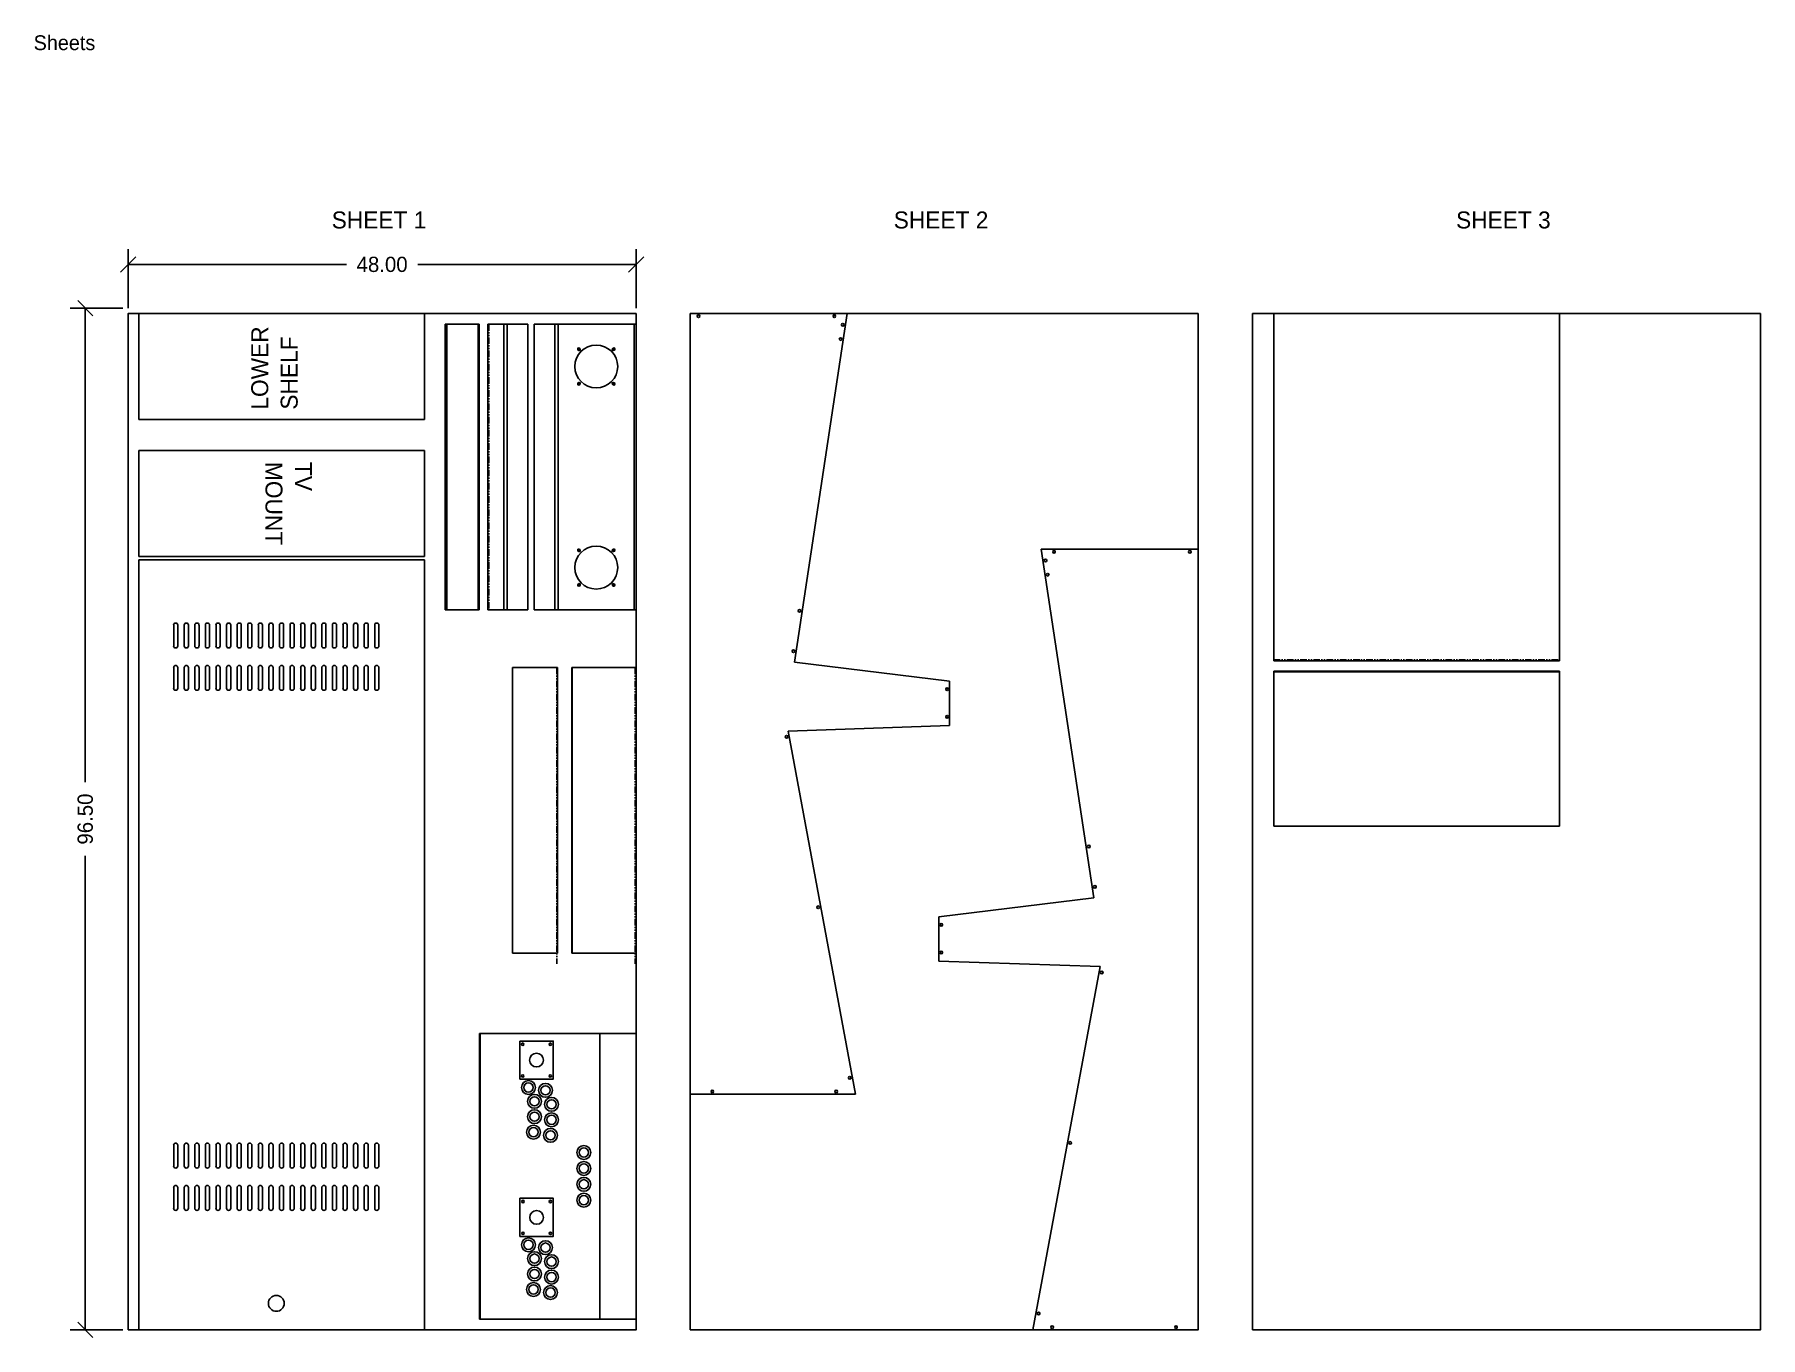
# Model space of a CAD drawing. Header units: inches. Extents: x -453 to 82, y -81 to 189.
# Drawn here: x -211.2 to -48.2, y 66.4 to 189.5 of the extents above; entities that cross this region are included whole.
import ezdxf

# ---------------------------------------------------------------- set-up
doc = ezdxf.new("R2010")
doc.units = ezdxf.units.IN
doc.header["$MEASUREMENT"] = 0
doc.linetypes.add('PHANTOM2', pattern=[1.25, 0.625, -0.125, 0.125, -0.125, 0.125, -0.125])
for name, color, linetype in [('Arcade', 3, 'Continuous'), ('Arcade_Inside', 8, 'Continuous'), ('Dim', 6, 'Continuous'), ('Hardware', 1, 'Continuous')]:
    doc.layers.add(name, color=color, linetype=linetype)
doc.dimstyles.get("Standard").update_dxf_attribs({"dimscale": 8, "dimtxt": 0.18, "dimasz": 0.18, "dimexe": 0.18, "dimexo": 0.0625, "dimgap": 0.09, "dimtad": 0, "dimzin": 0, "dimdsep": 46, "dimtxsty": 'Standard', "dimblk": 'OBLIQUE', "dimcen": 0.09, "dimadec": 0, "dimazin": 0, "dimtfac": 1, "dimtofl": 0, "dimtmove": 0, "dimatfit": 3, "dimldrblk": 'OBLIQUE', "dimfxl": 1, "dimfrac": 2, "dimtolj": 1, "dimtzin": 0, "dimarcsym": 0})

msp = doc.modelspace()

# ---------------------------------------------------------------- texts
at = {"layer": 'Dim'}
for s, p in [('SHEET 1', (-183.166, 171.139, 0)), ('SHEET 2', (-130.055, 171.139, 0)), ('SHEET 3', (-76.917, 171.139, 0))]:
    msp.add_text(s, height=1.6038, dxfattribs=at).set_placement(p)
for s, rotation, p in [('LOWER', 90, (-189.164, 154.026, 0)), ('SHELF', 90, (-186.382, 154.026, 0)), ('MOUNT', 270, (-189.422, 149.083, 0)), ('TV ', 270, (-186.64, 149.083, 0))]:
    msp.add_text(s, height=1.6038, rotation=rotation, dxfattribs=at).set_placement(p)
at = {"layer": 'Dim', "insert": (-211.333, 189.384), "char_height": 1.4, "attachment_point": 1}
msp.add_mtext_dynamic_manual_height_columns('Sheets', width=37.95729, gutter_width=12.546, heights=[0], dxfattribs=at)

# ---------------------------------------------------------------- blocks, each defined once
blk = doc.blocks.new('Screw')
blk.add_circle((0, 0), 0.125)
blk = doc.blocks.new('_Oblique')
at = {"color": 0, "linetype": 'ByBlock', "lineweight": -2}
blk.add_line((-0.5, -0.5), (0.5, 0.5), dxfattribs=at)
blk = doc.blocks.new('*D33')
at = {"layer": 'Defpoints', "color": 0, "transparency": 16777216}
for p in [(-154.4, 167.74), (-202.4, 163.1), (-154.4, 163.1)]:
    blk.add_point(p, dxfattribs=at)
at = {"layer": 'Dim', "color": 0, "lineweight": -2, "transparency": 16777216}
for p, q in [((-202.4, 163.6), (-202.4, 169.18)), ((-154.4, 163.6), (-154.4, 169.18)), ((-202.4, 167.74), (-181.76, 167.74)), ((-154.4, 167.74), (-175.04, 167.74))]:
    blk.add_line(p, q, dxfattribs=at)
at = {"layer": 'Dim', "color": 0, "lineweight": -2, "transparency": 16777216, "xscale": 1.44, "yscale": 1.44, "zscale": 1.44, "rotation": 180}
blk.add_blockref('_Oblique', (-202.4, 167.74), dxfattribs=at)
at = {"layer": 'Dim', "color": 0, "lineweight": -2, "transparency": 16777216, "xscale": 1.44, "yscale": 1.44, "zscale": 1.44}
blk.add_blockref('_Oblique', (-154.4, 167.74), dxfattribs=at)
at = {"layer": 'Dim', "color": 0, "transparency": 16777216, "insert": (-178.4, 167.74), "char_height": 1.44, "attachment_point": 5}
blk.add_mtext('\\A1;48.00', dxfattribs=at)
blk = doc.blocks.new('*D34')
at = {"layer": 'Defpoints', "color": 0, "transparency": 16777216}
for p in [(-202.4, 163.6), (-206.45, 67.1), (-202.4, 67.1)]:
    blk.add_point(p, dxfattribs=at)
at = {"layer": 'Dim', "color": 0, "lineweight": -2, "transparency": 16777216}
for p, q in [((-202.9, 163.6), (-207.89, 163.6)), ((-206.45, 163.6), (-206.45, 118.83)), ((-206.45, 67.1), (-206.45, 111.87)), ((-202.9, 67.1), (-207.89, 67.1))]:
    blk.add_line(p, q, dxfattribs=at)
at = {"layer": 'Dim', "color": 0, "lineweight": -2, "transparency": 16777216, "xscale": 1.44, "yscale": 1.44, "zscale": 1.44}
for p, rotation in [((-206.45, 163.6), 90), ((-206.45, 67.1), 270)]:
    blk.add_blockref('_Oblique', p, dxfattribs=dict(at, rotation=rotation))
at = {"layer": 'Dim', "color": 0, "transparency": 16777216, "insert": (-206.45, 115.35), "char_height": 1.44, "attachment_point": 5, "rotation": 90}
blk.add_mtext('\\A1;96.50', dxfattribs=at)
blk = doc.blocks.new('Vent')
for points in [[(-0.18, 0.2), (-0.18, 0.2), (-0.18, 2.16)], [(0.21, 2.16), (0.21, 0.2)]]:
    blk.add_lwpolyline(points)
for centre, start, end in [((0.01, 2.16), 0, 180), ((0.01, 0.2), 180, 0)]:
    blk.add_arc(centre, 0.197, start, end)
blk = doc.blocks.new('Buttons')
for radius in [0.656, 0.438]:
    blk.add_circle((0, 0), radius)
blk = doc.blocks.new('SpeakerHole')
at = {"layer": 'Arcade'}
blk.add_ellipse((0, 0), major_axis=(-0.0974, -0.0974), ratio=0.714286, dxfattribs=at)
at = {"layer": 'Arcade_Inside', "linetype": 'PHANTOM2'}
for p, q in [((-0.1, -0.1), (0.1, 0.1)), ((-0.07, 0.07), (0.07, -0.07))]:
    blk.add_line(p, q, dxfattribs=at)
blk = doc.blocks.new('SpeakerMount')
at = {"layer": 'Arcade'}
blk.add_circle((0, 0), 2.0275, dxfattribs=at)
at = {"layer": 'Arcade_Inside'}
for centre in [(-1.63385, 1.63385), (1.63385, 1.63385), (-1.63385, -1.63385), (1.63385, -1.63385)]:
    blk.add_circle(centre, 0.11, dxfattribs=at)
for p, rotation in [((-1.63385, 1.63385), 90), ((-1.63385, -1.63385), 180), ((1.63385, -1.63385), 270)]:
    blk.add_blockref('SpeakerHole', p, dxfattribs=dict(rotation=rotation))
blk.add_blockref('SpeakerHole', (1.63385, 1.63385))

# ---------------------------------------------------------------- dimensions: what is measured, and where the dimension line sits
at = {"layer": 'Dim'}
dim = msp.add_linear_dim(base=(-154.402, 167.744), p1=(-202.402, 163.103), p2=(-154.402, 163.103), dimstyle='Standard', dxfattribs=at)
dim.commit()
dim.dimension.update_dxf_attribs({"geometry": '*D33', "text_midpoint": (-178.402, 167.744)})
dim = msp.add_linear_dim(base=(-206.455, 67.103), p1=(-202.402, 163.603), p2=(-202.402, 67.103), angle=90, dimstyle='Standard', dxfattribs=at)
dim.commit()
dim.dimension.update_dxf_attribs({"geometry": '*D34', "text_midpoint": (-206.455, 115.353)})

# ---------------------------------------------------------------- linework, layer by layer
at = {"layer": 'Arcade'}
for p, q in [((-201.402, 163.103), (-174.402, 163.103)), ((-201.402, 153.103), (-201.402, 163.103)), ((-174.402, 163.103, 0), (-174.402, 153.103, 0)), ((-134.459, 163.103), (-149.291, 163.103)), ((-149.291, 163.103), (-149.291, 89.364, 0)), ((-139.441, 130.165, 0), (-134.459, 163.103, 0)), ((-94.153, 163.103), (-94.153, 130.291, 0)), ((-94.153, 163.103), (-67.153, 163.103)), ((-67.153, 163.103), (-67.153, 130.291, 0)), ((-172.445, 135.103), (-172.445, 162.103)), ((-172.445, 162.103), (-169.243, 162.103)), ((-172.277, 135.103), (-172.277, 162.103)), ((-169.243, 135.103), (-169.243, 162.103)), ((-168.408, 135.103), (-168.408, 162.103)), ((-168.408, 162.103), (-164.641, 162.103)), ((-164.641, 135.103), (-164.641, 162.103)), ((-164.035, 135.103), (-164.035, 162.103)), ((-164.035, 162.103), (-154.402, 162.103)), ((-154.57, 135.103), (-154.57, 162.103)), ((-154.402, 135.103), (-154.402, 162.103)), ((-174.402, 153.103, 0), (-201.402, 153.103, 0)), ((-201.402, 150.167, 0), (-174.402, 150.167, 0)), ((-201.402, 140.167, 0), (-201.402, 150.167, 0)), ((-174.402, 150.167, 0), (-174.402, 140.167, 0)), ((-116.123, 140.843, 0), (-101.291, 140.843, 0)), ((-111.141, 107.904, 0), (-116.123, 140.843, 0)), ((-101.291, 140.843, 0), (-101.291, 67.103, 0)), ((-201.402, 140.167, 0), (-174.402, 140.167, 0)), ((-201.402, 139.843, 0), (-201.402, 67.103)), ((-201.402, 139.843, 0), (-174.402, 139.843, 0)), ((-174.402, 67.103, 0), (-174.402, 139.843, 0)), ((-169.243, 135.103), (-172.445, 135.103)), ((-168.408, 135.103), (-164.641, 135.103)), ((-164.035, 135.103), (-154.402, 135.103)), ((-166.071, 102.67), (-166.071, 129.67)), ((-166.071, 129.67), (-161.827, 129.67)), ((-161.827, 129.67, 0), (-161.827, 102.67, 0)), ((-160.465, 102.67), (-160.465, 129.67)), ((-160.465, 129.67), (-154.402, 129.67)), ((-160.449, 129.67, 0), (-160.449, 102.67, 0)), ((-154.402, 102.67), (-154.402, 129.67)), ((-124.801, 128.367, 0), (-139.441, 130.165, 0)), ((-94.153, 130.291, 0), (-67.153, 130.291, 0)), ((-94.153, 129.334, 0), (-67.153, 129.334, 0)), ((-94.153, 129.334, 0), (-94.153, 114.678, 0)), ((-94.153, 129.246, 0), (-67.153, 129.246, 0)), ((-67.153, 129.334, 0), (-67.153, 114.678, 0)), ((-124.801, 124.183, 0), (-124.801, 128.367, 0)), ((-140.019, 123.67, 0), (-124.801, 124.183, 0)), ((-133.673, 89.364, 0), (-140.019, 123.67, 0)), ((-94.153, 114.682, 0), (-67.153, 114.682, 0)), ((-94.153, 114.678, 0), (-67.153, 114.678, 0)), ((-125.781, 106.107), (-111.141, 107.904)), ((-125.781, 101.922, 0), (-125.781, 106.107, 0)), ((-161.827, 102.67), (-166.071, 102.67)), ((-160.465, 102.67), (-154.402, 102.67)), ((-110.563, 101.41, 0), (-125.781, 101.922, 0)), ((-116.909, 67.103), (-110.563, 101.41, 0)), ((-169.212, 95.103), (-169.212, 68.103)), ((-169.212, 95.103), (-154.394, 95.103)), ((-169.137, 95.103), (-169.137, 68.103)), ((-154.402, 95.103), (-154.402, 68.103)), ((-154.394, 95.103), (-154.394, 68.103)), ((-149.291, 89.364, 0), (-133.673, 89.364, 0)), ((-201.402, 67.103), (-174.402, 67.103, 0)), ((-154.394, 68.103), (-169.212, 68.103)), ((-101.291, 67.103), (-116.909, 67.103))]:
    msp.add_line(p, q, dxfattribs=at)
at = {"layer": 'Arcade', "color": 8}
for p, q in [((-166.914, 135.103), (-166.914, 162.103)), ((-166.591, 135.103), (-166.591, 162.103)), ((-157.838, 95.103), (-157.838, 68.103))]:
    msp.add_line(p, q, dxfattribs=at)
at = {"layer": 'Arcade'}
msp.add_circle((-188.402, 69.603, 0), 0.75, dxfattribs=at)
at = {"layer": 'Arcade_Inside', "color": 8}
msp.add_line((-169.318, 135.103), (-169.318, 162.103), dxfattribs=at)
at = {"layer": 'Arcade_Inside', "linetype": 'PHANTOM2'}
for p, q in [((-168.333, 162.103, 0), (-168.333, 135.103, 0)), ((-161.892, 129.67), (-161.892, 101.67)), ((-154.476, 129.67, 0), (-154.476, 101.67, 0)), ((-94.153, 130.384, 0), (-67.153, 130.384, 0))]:
    msp.add_line(p, q, dxfattribs=at)
at = {"layer": 'Arcade_Inside'}
for p, q in [((-162.085, 135.103), (-162.085, 162.103)), ((-161.762, 135.103), (-161.762, 162.103))]:
    msp.add_line(p, q, dxfattribs=at)
at = {"layer": 'Dim'}
for points in [[(-202.402, 67.103), (-154.402, 67.103), (-154.402, 163.103), (-202.402, 163.103)], [(-149.291, 67.103), (-101.291, 67.103), (-101.291, 163.103), (-149.291, 163.103)], [(-96.153, 67.103), (-48.153, 67.103), (-48.153, 163.103), (-96.153, 163.103)]]:
    msp.add_lwpolyline(points, close=True, dxfattribs=at)
at = {"layer": 'Hardware'}
for points in [[(-165.386, 94.385), (-165.386, 90.785), (-162.236, 90.785), (-162.236, 94.385)], [(-165.373, 79.528), (-165.373, 75.928), (-162.223, 75.928), (-162.223, 79.528)]]:
    msp.add_lwpolyline(points, close=True, dxfattribs=at)
for centre, radius in [((-165.111, 94.085), 0.115), ((-163.811, 92.585), 0.65), ((-162.511, 94.085), 0.115), ((-165.111, 91.085), 0.115), ((-162.511, 91.085), 0.115), ((-165.098, 79.228), 0.115), ((-163.798, 77.728), 0.65), ((-162.498, 79.228), 0.115), ((-165.098, 76.228), 0.115), ((-162.498, 76.228), 0.115)]:
    msp.add_circle(centre, radius, dxfattribs=at)

# ---------------------------------------------------------------- block references
at = {"rotation": 270}
for p in [(-158.166, 158.103), (-158.166, 139.103)]:
    msp.add_blockref('SpeakerMount', p, dxfattribs=at)
at = {"layer": 'Arcade'}
for p in [(-197.915, 131.51, 0), (-196.915, 131.51, 0), (-195.915, 131.51, 0), (-194.915, 131.51, 0), (-193.915, 131.51, 0), (-192.915, 131.51, 0), (-191.915, 131.51, 0), (-190.915, 131.51, 0), (-189.915, 131.51, 0), (-188.915, 131.51, 0), (-187.915, 131.51, 0), (-186.915, 131.51, 0), (-185.915, 131.51, 0), (-184.915, 131.51, 0), (-183.915, 131.51, 0), (-182.915, 131.51, 0), (-181.915, 131.51, 0), (-180.915, 131.51, 0), (-179.915, 131.51, 0), (-178.915, 131.51, 0), (-197.915, 127.51, 0), (-196.915, 127.51, 0), (-195.915, 127.51, 0), (-194.915, 127.51, 0), (-193.915, 127.51, 0), (-192.915, 127.51, 0), (-191.915, 127.51, 0), (-190.915, 127.51, 0), (-189.915, 127.51, 0), (-188.915, 127.51, 0), (-187.915, 127.51, 0), (-186.915, 127.51, 0), (-185.915, 127.51, 0), (-184.915, 127.51, 0), (-183.915, 127.51, 0), (-182.915, 127.51, 0), (-181.915, 127.51, 0), (-180.915, 127.51, 0), (-179.915, 127.51, 0), (-178.915, 127.51, 0), (-197.915, 82.383, 0), (-196.915, 82.383, 0), (-195.915, 82.383, 0), (-194.915, 82.383, 0), (-193.915, 82.383, 0), (-192.915, 82.383, 0), (-191.915, 82.383, 0), (-190.915, 82.383, 0), (-189.915, 82.383, 0), (-188.915, 82.383, 0), (-187.915, 82.383, 0), (-186.915, 82.383, 0), (-185.915, 82.383, 0), (-184.915, 82.383, 0), (-183.915, 82.383, 0), (-182.915, 82.383, 0), (-181.915, 82.383, 0), (-180.915, 82.383, 0), (-179.915, 82.383, 0), (-178.915, 82.383, 0), (-197.915, 78.383, 0), (-196.915, 78.383, 0), (-195.915, 78.383, 0), (-194.915, 78.383, 0), (-193.915, 78.383, 0), (-192.915, 78.383, 0), (-191.915, 78.383, 0), (-190.915, 78.383, 0), (-189.915, 78.383, 0), (-188.915, 78.383, 0), (-187.915, 78.383, 0), (-186.915, 78.383, 0), (-185.915, 78.383, 0), (-184.915, 78.383, 0), (-183.915, 78.383, 0), (-182.915, 78.383, 0), (-181.915, 78.383, 0), (-180.915, 78.383, 0), (-179.915, 78.383, 0), (-178.915, 78.383, 0)]:
    msp.add_blockref('Vent', p, dxfattribs=at)
at = {"layer": 'Hardware'}
for p in [(-148.504, 162.853), (-135.67, 162.853), (-134.872, 162.045, 0), (-135.077, 160.693, 0), (-138.96, 135.015, 0), (-139.537, 131.204, 0), (-125.023, 127.612, 0), (-125.023, 125.016, 0), (-140.177, 123.124, 0), (-137.197, 107.015, 0), (-147.198, 89.614, 0), (-135.488, 89.614, 0), (-134.217, 90.91, 0)]:
    msp.add_blockref('Screw', p, dxfattribs=at)
at = {"layer": 'Hardware', "xscale": -1}
for p in [(-114.912, 140.593, 0), (-102.078, 140.593, 0), (-115.71, 139.785, 0), (-115.505, 138.432, 0), (-111.621, 112.755, 0), (-111.045, 108.943, 0), (-125.559, 105.352), (-125.559, 102.756), (-110.405, 100.863, 0), (-113.385, 84.754, 0), (-116.365, 68.649, 0), (-115.094, 67.353), (-103.384, 67.353)]:
    msp.add_blockref('Screw', p, dxfattribs=at)
at = {"layer": 'Hardware', "rotation": 270}
for p in [(-164.572, 89.994), (-162.963, 89.728), (-164.002, 88.688), (-162.389, 88.404), (-164.002, 87.238), (-162.389, 86.946), (-164.095, 85.778), (-162.486, 85.478), (-159.338, 83.853), (-159.338, 82.353), (-159.338, 80.853), (-159.338, 79.353), (-164.572, 75.138), (-162.963, 74.871), (-164.002, 73.832), (-162.389, 73.547), (-164.002, 72.381), (-162.389, 72.089), (-164.095, 70.921), (-162.486, 70.622)]:
    msp.add_blockref('Buttons', p, dxfattribs=at)

msp.set_redraw_order([(e.dxf.handle, doc.entitydb.next_handle()) for e in msp.query("TEXT MTEXT ATTDEF DIMENSION ARC_DIMENSION")])  # texts and dimensions are drawn at this point

doc.saveas('drawing.dxf')
